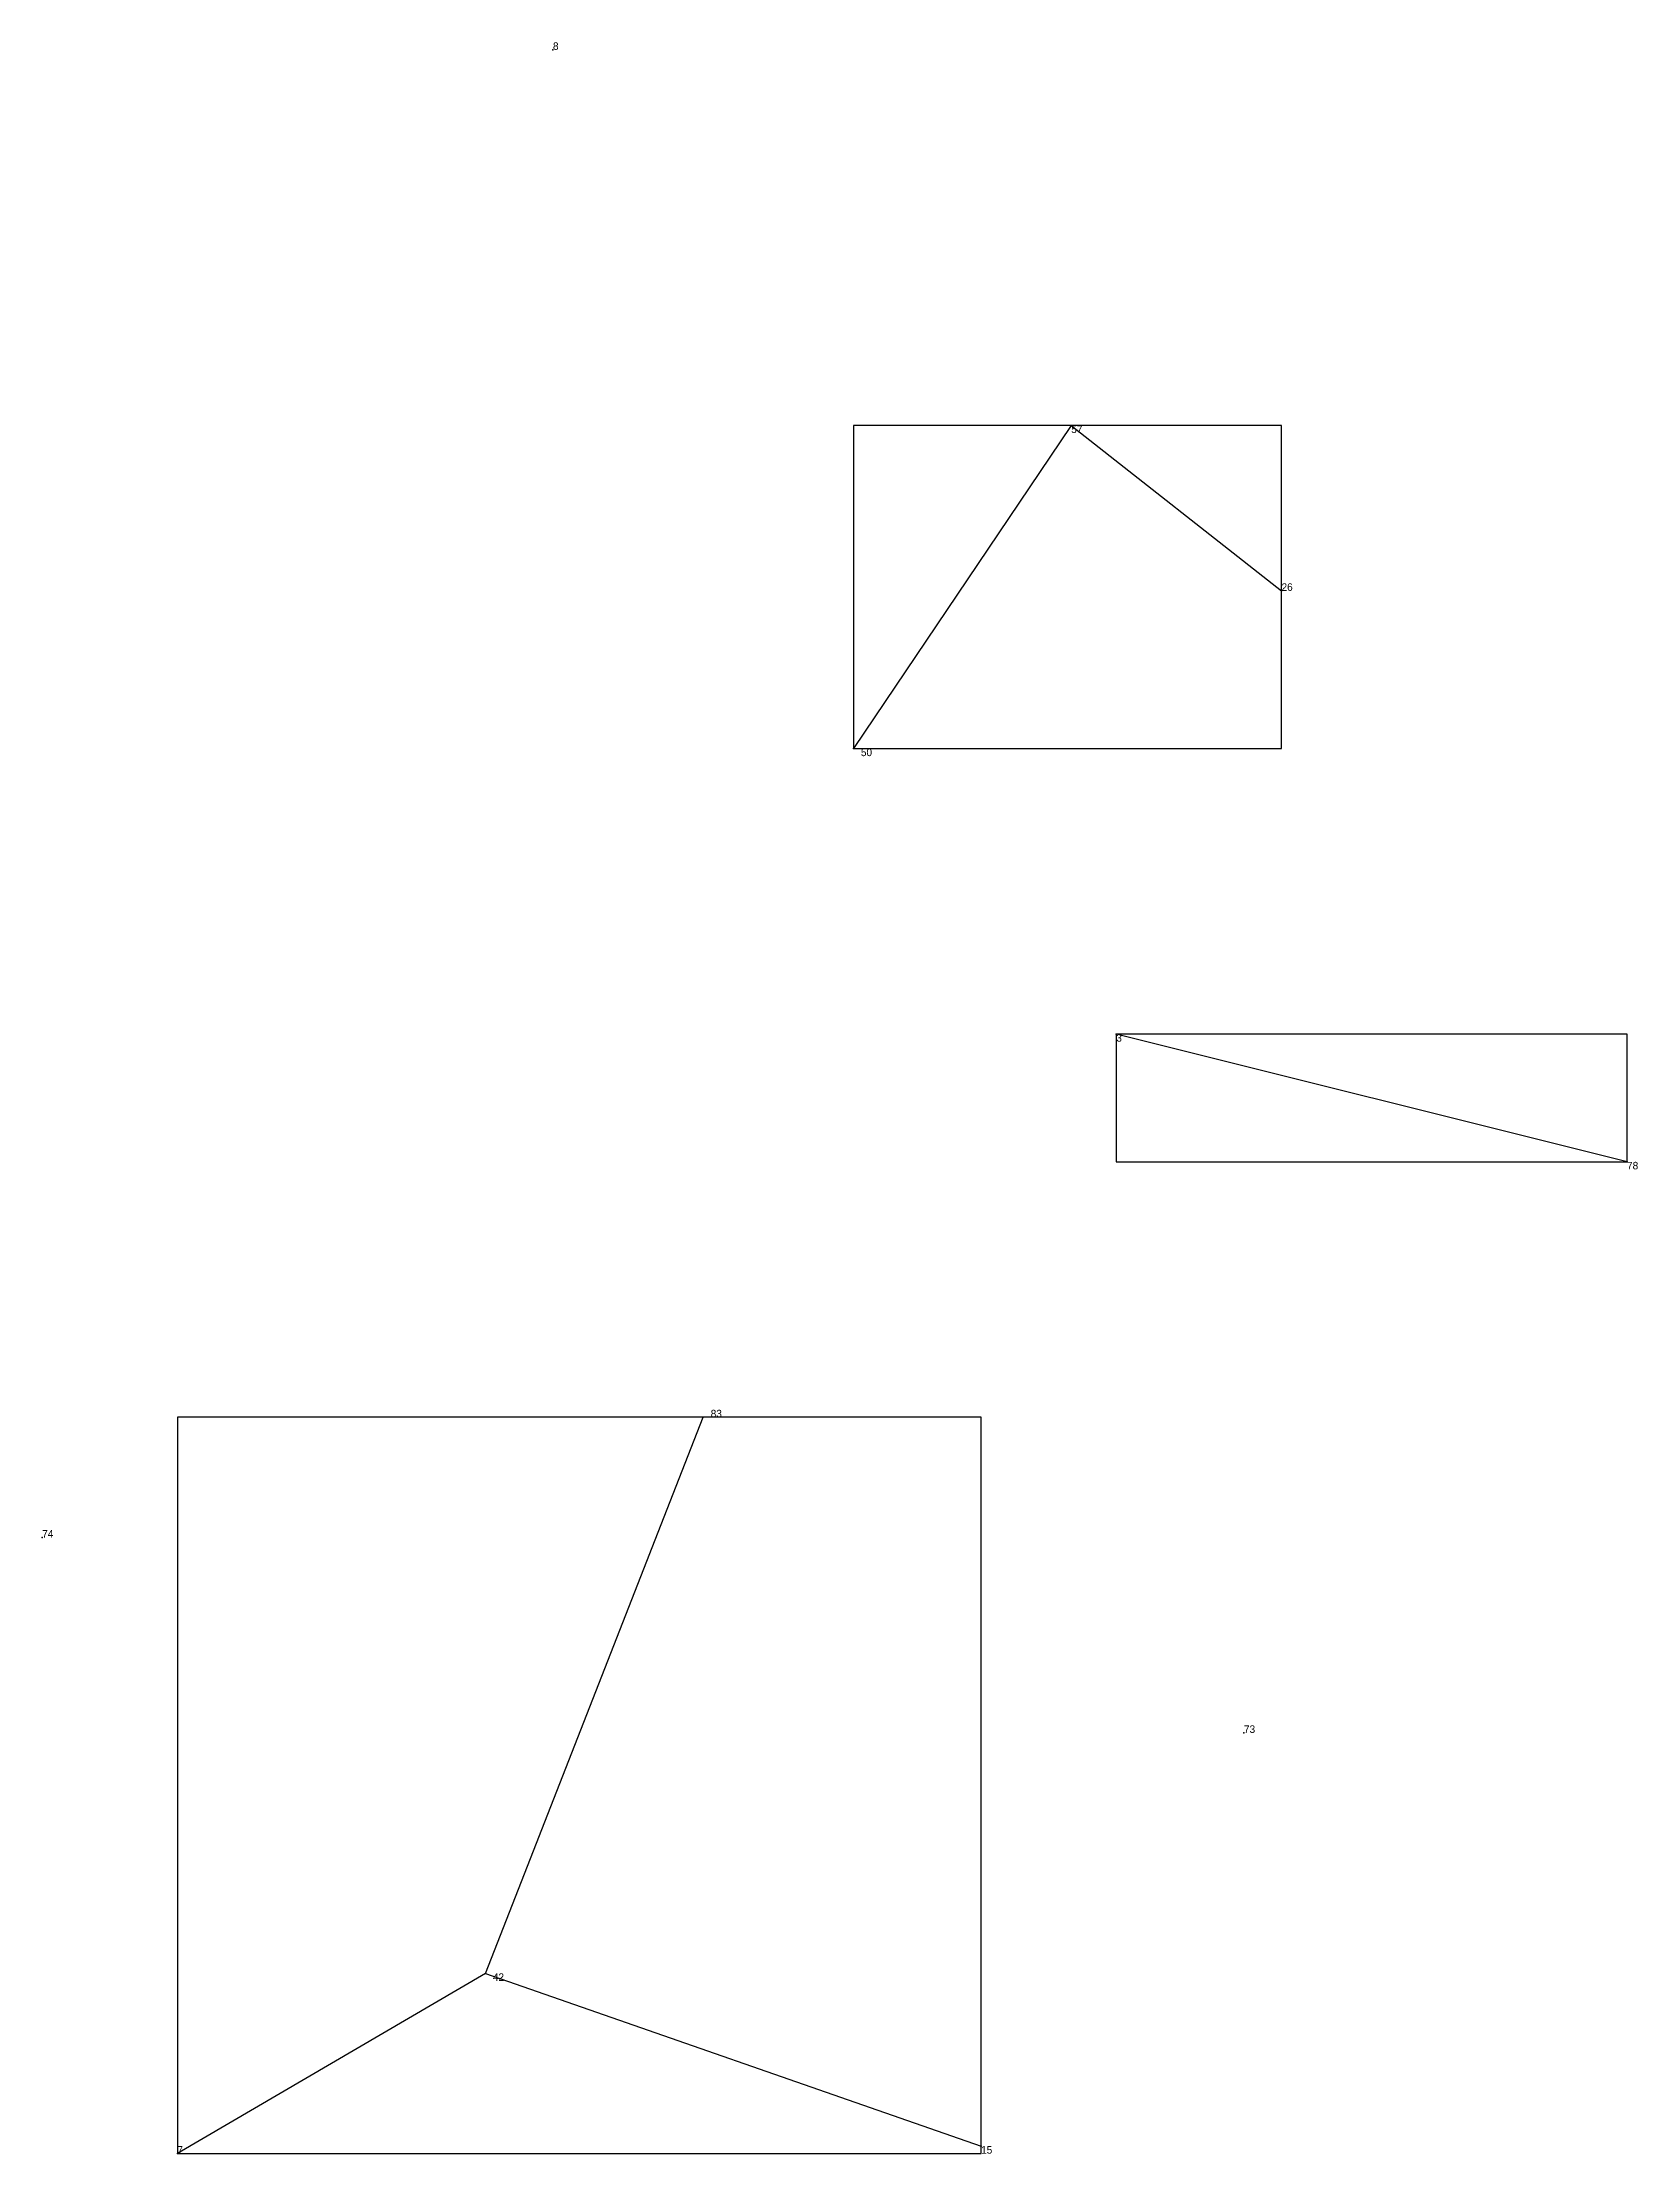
# Model space of a CAD drawing. Extents: x 0.01 to 1.001, y 0.007 to 0.988.
# Drawn here: x 0.397 to 0.6094, y 0.086 to 0.367 of the extents above; entities that cross this region are included whole.
import ezdxf

# ---------------------------------------------------------------- set-up
doc = ezdxf.new("R2010")
doc.units = 0
for name, color, linetype in [('Clients', 3, 'CONTINUOUS'), ('Facilities', 3, 'CONTINUOUS'), ('Facilities_lines', 3, 'CONTINUOUS'), ('Min_max_boxes', 1, 'CONTINUOUS'), ('Normals', 1, 'CONTINUOUS'), ('Source_points', 5, 'CONTINUOUS'), ('Text', 3, 'CONTINUOUS')]:
    doc.layers.add(name, color=color, linetype=linetype)

msp = doc.modelspace()

# ---------------------------------------------------------------- texts
at = {"layer": 'Text', "color": 3}
for s, p in [('8', (0.465, 0.366)), ('57', (0.534, 0.315)), ('26', (0.562, 0.294)), ('50', (0.506, 0.272)), ('3', (0.54, 0.234)), ('78', (0.608, 0.217)), ('83', (0.486, 0.184)), ('74', (0.397, 0.168)), ('73', (0.557, 0.142)), ('42', (0.457, 0.109)), ('7', (0.415, 0.086)), ('15', (0.522, 0.086))]:
    msp.add_text(s, height=0.001, dxfattribs=at).set_placement(p)

# ---------------------------------------------------------------- linework, layer by layer
at = {"layer": 'Clients', "color": 5}
for p in [(0.562, 0.294), (0.505, 0.273), (0.54, 0.235), (0.485, 0.184), (0.415, 0.086), (0.522, 0.087)]:
    msp.add_point(p, dxfattribs=at)
at = {"layer": 'Facilities', "color": 3}
for p in [(0.465, 0.366), (0.534, 0.316), (0.608, 0.218), (0.397, 0.168), (0.557, 0.142), (0.456, 0.11)]:
    msp.add_point(p, dxfattribs=at)
at = {"layer": 'Facilities_lines', "color": 3}
for p, q in [((0.534, 0.316), (0.505, 0.273)), ((0.534, 0.316), (0.562, 0.294)), ((0.608, 0.218), (0.54, 0.235)), ((0.456, 0.11), (0.485, 0.184)), ((0.456, 0.11), (0.415, 0.086)), ((0.456, 0.11), (0.522, 0.087))]:
    msp.add_line(p, q, dxfattribs=at)
at = {"layer": 'Min_max_boxes', "color": 1}
for p, q in [((0.562, 0.316), (0.505, 0.316)), ((0.505, 0.316), (0.505, 0.273)), ((0.562, 0.316), (0.505, 0.316)), ((0.505, 0.316), (0.505, 0.273)), ((0.505, 0.316), (0.505, 0.316)), ((0.562, 0.273), (0.562, 0.316)), ((0.562, 0.273), (0.562, 0.316)), ((0.562, 0.316), (0.562, 0.316)), ((0.505, 0.273), (0.562, 0.273)), ((0.505, 0.273), (0.562, 0.273)), ((0.505, 0.273), (0.505, 0.273)), ((0.562, 0.273), (0.562, 0.273)), ((0.608, 0.235), (0.54, 0.235)), ((0.54, 0.235), (0.54, 0.218)), ((0.608, 0.235), (0.54, 0.235)), ((0.54, 0.235), (0.54, 0.218)), ((0.54, 0.235), (0.54, 0.235)), ((0.608, 0.218), (0.608, 0.235)), ((0.608, 0.218), (0.608, 0.235)), ((0.608, 0.235), (0.608, 0.235)), ((0.54, 0.218), (0.608, 0.218)), ((0.54, 0.218), (0.608, 0.218)), ((0.54, 0.218), (0.54, 0.218)), ((0.608, 0.218), (0.608, 0.218)), ((0.522, 0.184), (0.415, 0.184)), ((0.415, 0.184), (0.415, 0.086)), ((0.522, 0.184), (0.415, 0.184)), ((0.415, 0.184), (0.415, 0.086)), ((0.415, 0.184), (0.415, 0.184)), ((0.522, 0.086), (0.522, 0.184)), ((0.522, 0.086), (0.522, 0.184)), ((0.522, 0.184), (0.522, 0.184)), ((0.415, 0.086), (0.522, 0.086)), ((0.415, 0.086), (0.522, 0.086)), ((0.415, 0.086), (0.415, 0.086)), ((0.522, 0.086), (0.522, 0.086))]:
    msp.add_line(p, q, dxfattribs=at)
at = {"layer": 'Normals', "color": 1}
for p, q in [((0.465, 0.366), (0.465, 0.366, 0.1)), ((0.534, 0.316), (0.534, 0.316, 0.1)), ((0.562, 0.294), (0.562, 0.294, 0.1)), ((0.505, 0.273), (0.505, 0.273, 0.1)), ((0.54, 0.235), (0.54, 0.235, 0.1)), ((0.608, 0.218), (0.608, 0.218, 0.1)), ((0.485, 0.184), (0.485, 0.184, 0.1)), ((0.397, 0.168), (0.397, 0.168, 0.1)), ((0.557, 0.142), (0.557, 0.142, 0.1)), ((0.456, 0.11), (0.456, 0.11, 0.1)), ((0.415, 0.086), (0.415, 0.086, 0.1)), ((0.522, 0.087), (0.522, 0.087, 0.1))]:
    msp.add_line(p, q, dxfattribs=at)
at = {"layer": 'Source_points', "color": 5}
for p in [(0.465, 0.366), (0.534, 0.316), (0.562, 0.294), (0.505, 0.273), (0.54, 0.235), (0.608, 0.218), (0.485, 0.184), (0.397, 0.168), (0.557, 0.142), (0.456, 0.11), (0.415, 0.086), (0.522, 0.087)]:
    msp.add_point(p, dxfattribs=at)

msp.set_redraw_order([(e.dxf.handle, doc.entitydb.next_handle()) for e in msp.query("TEXT MTEXT ATTDEF DIMENSION ARC_DIMENSION")])  # texts and dimensions are drawn at this point

doc.saveas('drawing.dxf')
